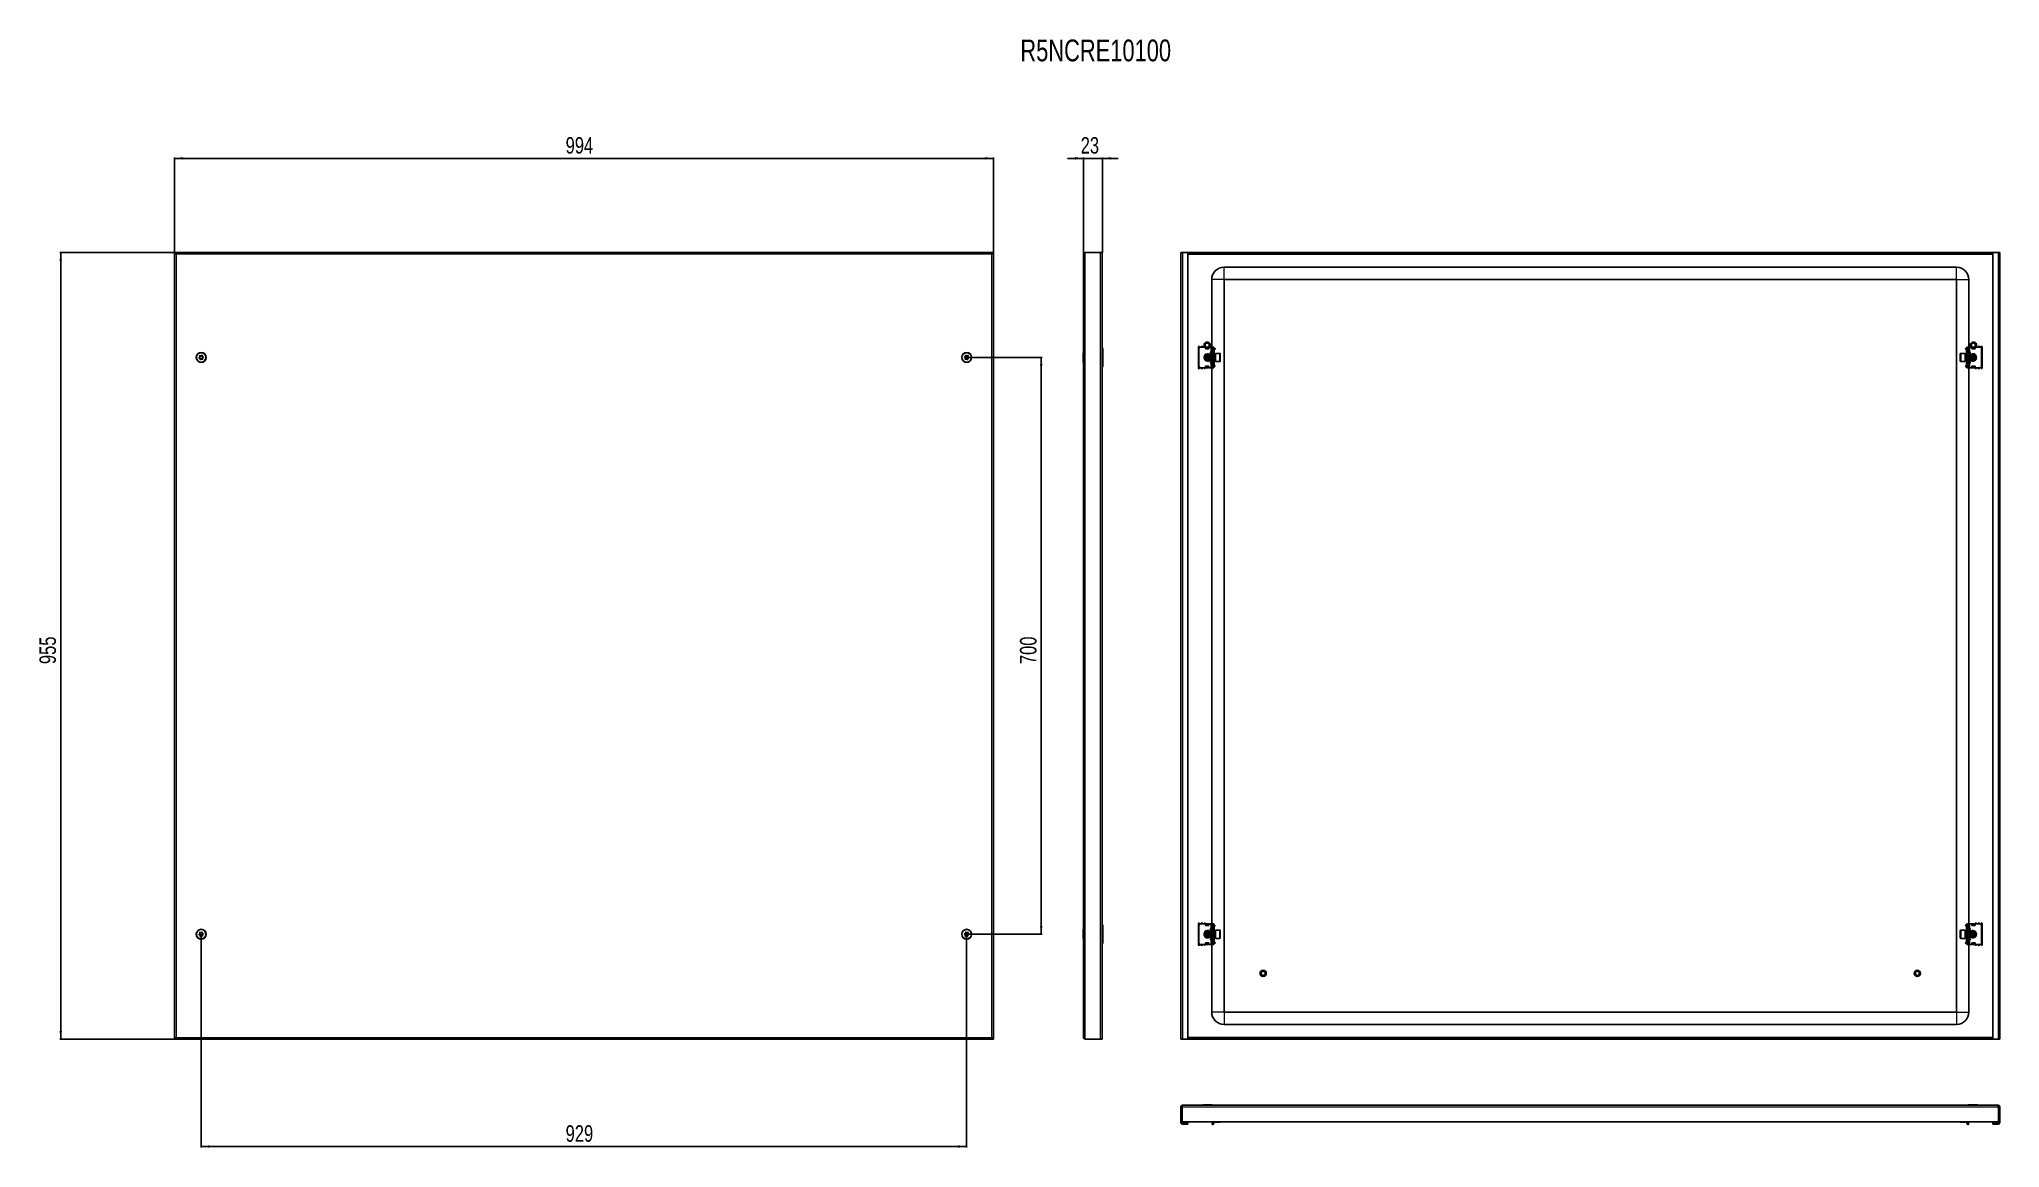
# Model space of a CAD drawing. Header units: millimetres. Extents: x -500 to 1880, y -349 to 996.
import ezdxf

# ---------------------------------------------------------------- set-up
doc = ezdxf.new("R2010")
doc.units = ezdxf.units.MM
doc.layers.add('FORMAT', color=7, linetype='Continuous')
doc.styles.add('SLDTEXTSTYLE0', font='TXT', dxfattribs={"width": 0.75})
doc.dimstyles.new('SLDDIMSTYLE0', dxfattribs={"dimtxt": 20, "dimasz": 10, "dimexe": 0, "dimexo": 0.0625, "dimgap": 5, "dimtad": 2, "dimdec": 1, "dimrnd": 1e-09, "dimzin": 12, "dimdsep": 46, "dimtxsty": 'SLDTEXTSTYLE0', "dimsah": 1, "dimcen": 0.09, "dimadec": 0, "dimazin": 3, "dimtfac": 1, "dimtmove": 0, "dimatfit": 0, "dimfxl": 0, "dimfrac": 2, "dimtolj": 1, "dimtzin": 12, "dimarcsym": 0})
doc.dimstyles.new('SLDDIMSTYLE1', dxfattribs={"dimtxt": 20, "dimasz": 10, "dimexe": 0, "dimexo": 0.0625, "dimgap": 5, "dimtad": 2, "dimdec": 1, "dimrnd": 1e-09, "dimzin": 12, "dimdsep": 46, "dimtxsty": 'SLDTEXTSTYLE0', "dimsah": 1, "dimcen": 0.09, "dimadec": 0, "dimazin": 3, "dimtfac": 1, "dimtofl": 0, "dimtmove": 0, "dimatfit": 3, "dimfxl": 0, "dimfrac": 2, "dimtolj": 1, "dimtzin": 12, "dimarcsym": 0})

msp = doc.modelspace()

# ---------------------------------------------------------------- texts
at = {"layer": 'FORMAT', "insert": (691.2, 995.94), "char_height": 26.4583, "attachment_point": 1, "style": 'SLDTEXTSTYLE0'}
msp.add_mtext('R5NCRE10100', dxfattribs=at)

# ---------------------------------------------------------------- blocks, each defined once
blk = doc.blocks.new('_D')
at = {"layer": 'FORMAT'}
for p, q in [((767.7, 851.7), (748.4, 851.7)), ((767.7, 735.5), (767.7, 852.7)), ((767.7, 851.7), (790.7, 851.7)), ((790.7, 737.6), (790.7, 852.7)), ((790.7, 851.7), (809.9, 851.7))]:
    blk.add_line(p, q, dxfattribs=at)
for points in [[(767.7, 851.7), (757.7, 853.3), (757.7, 850.2)], [(790.7, 851.7), (800.7, 850.2), (800.7, 853.3)]]:
    blk.add_solid(points, dxfattribs=at)
at = {"layer": 'FORMAT', "insert": (764.4, 877.5), "char_height": 20, "attachment_point": 1, "style": 'SLDTEXTSTYLE0'}
blk.add_mtext('23', dxfattribs=at)
blk = doc.blocks.new('_D_1')
at = {"layer": 'FORMAT'}
for p, q in [((-335.5, 737.6), (-474.5, 737.6)), ((-473.5, 737.6), (-473.5, -217.4)), ((-335.5, -217.4), (-474.5, -217.4))]:
    blk.add_line(p, q, dxfattribs=at)
for points in [[(-473.5, 737.6), (-475, 727.6), (-472, 727.6)], [(-473.5, -217.4), (-472, -207.4), (-475, -207.4)]]:
    blk.add_solid(points, dxfattribs=at)
at = {"layer": 'FORMAT', "insert": (-499.3, 237.9), "char_height": 20, "attachment_point": 1, "rotation": 90, "style": 'SLDTEXTSTYLE0'}
blk.add_mtext('955', dxfattribs=at)
blk = doc.blocks.new('_D_2')
at = {"layer": 'FORMAT'}
for p, q in [((-335.5, 737.6), (-335.5, 852.7)), ((-335.5, 851.7), (658.5, 851.7)), ((658.5, 737.6), (658.5, 852.7))]:
    blk.add_line(p, q, dxfattribs=at)
for points in [[(-335.5, 851.7), (-325.5, 850.2), (-325.5, 853.3)], [(658.5, 851.7), (648.5, 853.3), (648.5, 850.2)]]:
    blk.add_solid(points, dxfattribs=at)
at = {"layer": 'FORMAT', "insert": (139.3, 877.5), "char_height": 20, "attachment_point": 1, "style": 'SLDTEXTSTYLE0'}
blk.add_mtext('994', dxfattribs=at)
blk = doc.blocks.new('_D_3')
at = {"layer": 'FORMAT'}
for p, q in [((626, 610.1), (717.5, 610.1)), ((716.5, 610.1), (716.5, -89.9)), ((626, -89.9), (717.5, -89.9))]:
    blk.add_line(p, q, dxfattribs=at)
for points in [[(716.5, 610.1), (715, 600.1), (718, 600.1)], [(716.5, -89.9), (718, -79.9), (715, -79.9)]]:
    blk.add_solid(points, dxfattribs=at)
at = {"layer": 'FORMAT', "insert": (690.7, 237.9), "char_height": 20, "attachment_point": 1, "rotation": 90, "style": 'SLDTEXTSTYLE0'}
blk.add_mtext('700', dxfattribs=at)
blk = doc.blocks.new('_D_4')
at = {"layer": 'FORMAT'}
for p, q in [((-303, -89.9), (-303, -348.6)), ((626, -89.9), (626, -348.6)), ((-303, -347.6), (626, -347.6))]:
    blk.add_line(p, q, dxfattribs=at)
for points in [[(-303, -347.6), (-293, -349.1), (-293, -346.1)], [(626, -347.6), (616, -346.1), (616, -349.1)]]:
    blk.add_solid(points, dxfattribs=at)
at = {"layer": 'FORMAT', "insert": (139.3, -321.8), "char_height": 20, "attachment_point": 1, "style": 'SLDTEXTSTYLE0'}
blk.add_mtext('929', dxfattribs=at)

# ---------------------------------------------------------------- dimensions: what is measured, and where the dimension line sits
at = {"layer": 'FORMAT'}
for base, p1, p2, dimstyle, picture, middle in [((658.5, 851.74), (-335.5, 737.57), (658.5, 737.57), 'SLDDIMSTYLE1', '_D_2', (161.5, 851.74)), ((790.65, 851.74), (767.65, 735.47), (790.65, 737.57), 'SLDDIMSTYLE0', '_D', (779.15, 851.74))]:
    dim = msp.add_linear_dim(base=base, p1=p1, p2=p2, dimstyle=dimstyle, dxfattribs=at)
    dim.commit()
    dim.dimension.update_dxf_attribs({"geometry": picture, "text_midpoint": middle, "dimtype": 160})
for base, p1, p2, angle, picture, middle in [((-473.5, -217.43), (-335.5, 737.57), (-335.5, -217.43), 90, '_D_1', (-473.5, 260.07)), ((716.51, -89.93), (626, 610.07), (626, -89.93), 90, '_D_3', (716.51, 260.07)), ((626, -347.59), (-303, -89.93), (626, -89.93), 0, '_D_4', (161.5, -347.59))]:
    dim = msp.add_linear_dim(base=base, p1=p1, p2=p2, angle=angle, dimstyle='SLDDIMSTYLE1', dxfattribs=at)
    dim.commit()
    dim.dimension.update_dxf_attribs({"geometry": picture, "text_midpoint": middle, "dimtype": 160})

# ---------------------------------------------------------------- linework, layer by layer
at = {"color": 7, "linetype": 'Continuous', "lineweight": 25}
for p, q in [((-335.5, 737.57), (-335.5, -217.43)), ((-335.5, 737.57), (-334, 737.57)), ((-333.8, 737.57), (-334, 737.57)), ((-333.8, 736.46), (-333.8, 737.57)), ((656.8, 737.57), (-333.8, 737.57)), ((656.8, 736.45), (656.8, 737.57)), ((657, 737.57), (656.8, 737.57)), ((657, 737.57), (658.5, 737.57)), ((658.5, -217.43), (658.5, 737.57)), ((767.65, -215.33), (767.65, 735.47)), ((769.75, 737.57), (788.55, 737.57)), ((788.55, 737.57), (790.65, 737.57)), ((790.65, 737.57), (790.65, -217.43)), ((885.87, 737.57), (887.97, 737.57)), ((885.87, -217.43), (885.87, 737.57)), ((887.97, 737.57), (894.37, 737.57)), ((894.37, 737.57), (894.37, -217.43)), ((894.37, 737.57), (1871.37, 737.57)), ((894.37, 736.07), (1871.37, 736.07)), ((1827.37, 719.57), (938.37, 719.57)), ((1871.37, -217.43), (1871.37, 737.57)), ((1871.37, 737.57), (1877.77, 737.57)), ((1877.77, 737.57), (1879.87, 737.57)), ((1879.87, 737.57), (1879.87, -217.43)), ((923.37, 704.57), (923.37, 622.57)), ((1827.37, 704.57), (938.37, 704.57)), ((938.37, 704.57), (938.37, -184.43)), ((1827.37, -184.43), (1827.37, 704.57)), ((1842.37, 622.57), (1842.37, 704.57)), ((791.15, 620.57), (791.15, 599.57)), ((907.37, 622.82), (907.37, 597.32)), ((907.87, 620.57), (907.87, 599.57)), ((915.87, 622.57), (909.87, 622.57)), ((915.87, 622.57), (915.87, 620.57)), ((916.07, 621.78), (915.87, 621.9)), ((915.87, 620.57), (919.87, 620.57)), ((916.07, 620.57), (916.07, 621.78)), ((916.12, 622.19), (916.45, 622.43)), ((916.62, 622.19), (916.12, 621.84)), ((916.12, 621.84), (916.12, 622.19)), ((916.12, 620.93), (916.12, 621.84)), ((916.12, 620.57), (916.12, 620.93)), ((916.62, 622.34), (916.62, 622.19)), ((916.62, 622.19), (917.02, 622.19)), ((918.71, 622.19), (919.12, 622.19)), ((919.12, 622.19), (919.12, 622.34)), ((919.62, 621.84), (919.12, 622.19)), ((919.28, 622.43), (919.62, 622.19)), ((919.62, 622.19), (919.62, 621.84)), ((919.87, 621.9), (919.62, 621.76)), ((919.62, 621.84), (919.62, 620.93)), ((919.62, 620.93), (919.62, 620.57)), ((919.87, 620.57), (919.87, 622.57)), ((922.37, 622.57), (919.87, 622.57)), ((923.87, 622.57), (922.37, 622.57)), ((923.87, 622.57), (925.87, 622.57)), ((923.87, 620.57), (923.87, 622.57)), ((923.87, 620.57), (923.87, 599.57)), ((924.87, 599.57), (924.87, 620.57)), ((925.87, 622.57), (925.87, 622.3)), ((925.87, 622.3), (925.87, 597.84)), ((925.87, 621.49), (926.07, 621.28)), ((926.37, 618.82), (925.87, 618.82)), ((926.37, 620.57), (926.37, 620.11)), ((926.37, 615.32), (926.37, 618.82)), ((926.45, 620.24), (927.43, 621.21)), ((926.81, 619.88), (926.45, 620.24)), ((926.81, 619.88), (927.78, 620.86)), ((927.43, 621.21), (927.78, 620.86)), ((1838.31, 621.21), (1837.95, 620.86)), ((1838.93, 619.88), (1837.95, 620.86)), ((1839.28, 620.24), (1838.31, 621.21)), ((1838.93, 619.88), (1839.28, 620.24)), ((1839.37, 620.57), (1839.37, 620.18)), ((1839.37, 618.82), (1839.87, 618.82)), ((1839.37, 618.82), (1839.37, 615.32)), ((1839.66, 621.28), (1839.87, 621.49)), ((1839.87, 622.57), (1841.87, 622.57)), ((1839.87, 622.3), (1839.87, 622.57)), ((1839.87, 597.84), (1839.87, 622.3)), ((1840.87, 620.57), (1840.87, 599.57)), ((1841.87, 622.57), (1841.87, 620.57)), ((1841.87, 622.57), (1843.37, 622.57)), ((1841.87, 599.57), (1841.87, 620.57)), ((1843.37, 622.57), (1845.87, 622.57)), ((1845.87, 622.57), (1845.87, 620.57)), ((1846.12, 621.76), (1845.87, 621.9)), ((1845.87, 620.57), (1849.87, 620.57)), ((1846.12, 622.19), (1846.45, 622.43)), ((1846.62, 622.19), (1846.12, 621.84)), ((1846.12, 621.84), (1846.12, 622.19)), ((1846.12, 620.93), (1846.12, 621.84)), ((1846.12, 620.57), (1846.12, 620.93)), ((1846.62, 622.34), (1846.62, 622.19)), ((1846.62, 622.19), (1847.02, 622.19)), ((1848.71, 622.19), (1849.12, 622.19)), ((1849.12, 622.19), (1849.12, 622.34)), ((1849.62, 621.84), (1849.12, 622.19)), ((1849.28, 622.43), (1849.62, 622.19)), ((1849.62, 622.19), (1849.62, 621.84)), ((1849.62, 621.84), (1849.62, 620.93)), ((1849.62, 620.93), (1849.62, 620.57)), ((1849.87, 621.9), (1849.67, 621.78)), ((1849.67, 621.78), (1849.67, 620.57)), ((1849.87, 620.57), (1849.87, 622.57)), ((1849.87, 622.57), (1855.87, 622.57)), ((1857.87, 599.57), (1857.87, 620.57)), ((1858.37, 597.32), (1858.37, 622.82)), ((767.65, 615.86), (767.35, 615.86)), ((767.35, 604.29), (767.35, 615.86)), ((767.35, 604.29), (767.65, 604.29)), ((915.87, 597.57), (909.87, 597.57)), ((915.37, 597.57), (915.37, 597.32)), ((919.87, 599.57), (915.87, 599.57)), ((915.87, 599.57), (915.87, 597.57)), ((915.87, 597.69), (916.07, 597.69)), ((916.07, 597.69), (916.07, 599.57)), ((916.12, 599.22), (916.12, 599.57)), ((916.12, 598.3), (916.12, 599.22)), ((916.12, 598.3), (916.62, 597.95)), ((916.12, 597.95), (916.12, 598.3)), ((916.62, 597.6), (916.12, 597.95)), ((919.12, 597.95), (916.62, 597.95)), ((916.62, 597.95), (916.62, 597.6)), ((919.12, 597.6), (916.62, 597.6)), ((917.34, 607.51), (918.17, 607.32)), ((918.42, 613.07), (917.87, 612.52)), ((917.87, 612.52), (917.87, 607.63)), ((917.87, 607.63), (918.42, 607.07)), ((918.48, 613.07), (918.42, 613.07)), ((918.42, 613.07), (918.42, 607.07)), ((918.42, 607.07), (918.48, 607.07)), ((918.87, 612.52), (918.48, 613.07)), ((918.48, 613.07), (918.48, 608.93)), ((918.48, 608.93), (918.48, 607.07)), ((918.48, 607.07), (918.87, 607.63)), ((918.66, 607.33), (919.03, 607.39)), ((919.25, 613.07), (918.87, 612.52)), ((918.87, 612.52), (918.87, 609.14)), ((918.87, 609.14), (918.87, 607.63)), ((918.87, 607.63), (919.25, 607.07)), ((919.12, 597.95), (919.62, 598.3)), ((919.12, 597.6), (919.12, 597.95)), ((919.62, 597.95), (919.12, 597.6)), ((919.48, 613.07), (919.25, 613.07)), ((919.25, 613.07), (919.25, 608.93)), ((919.25, 608.93), (919.25, 607.07)), ((919.25, 607.07), (919.48, 607.07)), ((919.87, 612.52), (919.48, 613.07)), ((919.48, 613.07), (919.48, 608.93)), ((919.48, 608.93), (919.48, 607.07)), ((919.48, 607.07), (919.87, 607.63)), ((919.62, 599.57), (919.62, 599.22)), ((919.62, 599.22), (919.62, 598.3)), ((919.62, 598.3), (919.62, 597.95)), ((919.7, 612.76), (919.94, 612.63)), ((919.94, 607.52), (919.7, 607.38)), ((920.25, 613.07), (919.87, 612.52)), ((919.87, 612.52), (919.87, 609.14)), ((919.87, 609.14), (919.87, 607.63)), ((919.87, 607.63), (920.25, 607.07)), ((919.87, 597.57), (919.87, 599.57)), ((922.37, 597.57), (919.87, 597.57)), ((920.48, 613.07), (920.25, 613.07)), ((920.25, 613.07), (920.25, 608.93)), ((920.25, 608.93), (920.25, 607.07)), ((920.25, 607.07), (920.48, 607.07)), ((920.87, 612.52), (920.48, 613.07)), ((920.48, 613.07), (920.48, 608.93)), ((920.48, 608.93), (920.48, 607.07)), ((920.48, 607.07), (920.87, 607.63)), ((921.25, 613.07), (920.87, 612.52)), ((920.87, 612.52), (920.87, 609.14)), ((920.87, 609.14), (920.87, 607.63)), ((920.87, 607.63), (921.25, 607.07)), ((921.48, 613.07), (921.25, 613.07)), ((921.25, 613.07), (921.25, 608.93)), ((921.25, 608.93), (921.25, 607.07)), ((921.25, 607.07), (921.48, 607.07)), ((921.87, 612.52), (921.48, 613.07)), ((921.48, 613.07), (921.48, 608.93)), ((921.48, 608.93), (921.48, 607.07)), ((921.48, 607.07), (921.87, 607.63)), ((921.87, 617.07), (921.87, 615.07)), ((922.37, 617.07), (921.87, 617.07)), ((921.87, 615.32), (922.87, 615.32)), ((921.87, 615.07), (923.54, 614.1)), ((923.37, 614.07), (921.87, 614.07)), ((921.87, 614.07), (921.87, 606.07)), ((921.87, 606.07), (923.37, 606.07)), ((923.54, 606.04), (921.87, 605.07)), ((921.87, 605.07), (921.87, 603.07)), ((922.87, 604.82), (921.87, 604.82)), ((921.87, 603.07), (922.37, 603.07)), ((923.87, 617.07), (922.37, 617.07)), ((922.37, 603.07), (923.87, 603.07)), ((923.87, 597.57), (922.37, 597.57)), ((922.87, 615.32), (923.37, 615.32)), ((923.37, 604.82), (922.87, 604.82)), ((923.37, 615.32), (923.37, 614.21)), ((923.37, 605.94), (923.37, 604.82)), ((923.37, 597.57), (923.37, -77.43)), ((923.87, 597.57), (923.87, 599.57)), ((925.87, 597.57), (923.87, 597.57)), ((926.37, 615.32), (925.87, 615.32)), ((926.25, 613.07), (925.87, 612.52)), ((925.87, 607.63), (926.25, 607.07)), ((925.87, 604.82), (926.37, 604.82)), ((926.37, 601.32), (925.87, 601.32)), ((926.07, 598.86), (925.87, 598.66)), ((925.87, 597.84), (925.87, 597.57)), ((926.48, 613.07), (926.25, 613.07)), ((926.25, 613.07), (926.25, 608.93)), ((926.25, 608.93), (926.25, 607.07)), ((926.25, 607.07), (926.48, 607.07)), ((926.37, 613.07), (926.37, 615.32)), ((926.37, 604.82), (926.37, 607.07)), ((926.37, 601.32), (926.37, 604.82)), ((926.37, 599.57), (926.37, 599.97)), ((926.81, 600.26), (926.45, 599.91)), ((926.45, 599.91), (927.43, 598.93)), ((926.87, 612.52), (926.48, 613.07)), ((926.48, 613.07), (926.48, 608.93)), ((926.48, 608.93), (926.48, 607.07)), ((926.48, 607.07), (926.87, 607.63)), ((926.81, 600.26), (927.78, 599.29)), ((927.25, 613.07), (926.87, 612.52)), ((926.87, 612.52), (926.87, 609.14)), ((926.87, 609.14), (926.87, 607.63)), ((926.87, 607.63), (927.25, 607.07)), ((927.62, 613.07), (927.25, 613.07)), ((927.25, 613.07), (927.25, 608.93)), ((927.25, 608.93), (927.25, 607.07)), ((927.25, 607.07), (927.62, 607.07)), ((927.43, 598.93), (927.78, 599.29)), ((933.27, 615.07), (927.87, 615.07)), ((927.87, 615.07), (927.87, 605.07)), ((927.87, 605.07), (933.27, 605.07)), ((933.87, 614.47), (933.87, 605.67)), ((1831.87, 614.14), (1831.87, 614.47)), ((1831.87, 605.67), (1831.87, 614.14)), ((1837.87, 615.07), (1832.47, 615.07)), ((1832.47, 605.07), (1837.87, 605.07)), ((1837.87, 614.69), (1837.87, 615.07)), ((1837.87, 605.07), (1837.87, 614.69)), ((1838.93, 600.26), (1837.95, 599.29)), ((1838.31, 598.93), (1837.95, 599.29)), ((1838.48, 613.07), (1838.12, 613.07)), ((1838.12, 607.07), (1838.48, 607.07)), ((1839.28, 599.91), (1838.31, 598.93)), ((1838.87, 612.52), (1838.48, 613.07)), ((1838.48, 608.93), (1838.48, 613.07)), ((1838.48, 607.07), (1838.48, 608.93)), ((1838.48, 607.07), (1838.87, 607.63)), ((1839.25, 613.07), (1838.87, 612.52)), ((1838.87, 609.14), (1838.87, 612.52)), ((1838.87, 607.63), (1838.87, 609.14)), ((1838.87, 607.63), (1839.25, 607.07)), ((1838.93, 600.26), (1839.28, 599.91)), ((1839.48, 613.07), (1839.25, 613.07)), ((1839.25, 608.93), (1839.25, 613.07)), ((1839.25, 607.07), (1839.25, 608.93)), ((1839.25, 607.07), (1839.48, 607.07)), ((1839.87, 615.32), (1839.37, 615.32)), ((1839.37, 615.32), (1839.37, 613.07)), ((1839.37, 607.07), (1839.37, 604.82)), ((1839.37, 604.82), (1839.37, 601.32)), ((1839.37, 604.82), (1839.87, 604.82)), ((1839.37, 601.32), (1839.87, 601.32)), ((1839.37, 599.57), (1839.37, 600.03)), ((1839.87, 612.52), (1839.48, 613.07)), ((1839.48, 608.93), (1839.48, 613.07)), ((1839.48, 607.07), (1839.48, 608.93)), ((1839.48, 607.07), (1839.87, 607.63)), ((1839.87, 598.66), (1839.66, 598.86)), ((1839.87, 597.57), (1839.87, 597.84)), ((1841.87, 597.57), (1839.87, 597.57)), ((1843.37, 617.07), (1841.87, 617.07)), ((1841.87, 603.07), (1843.37, 603.07)), ((1841.87, 599.57), (1841.87, 597.57)), ((1841.87, 597.57), (1843.37, 597.57)), ((1842.19, 614.1), (1843.87, 615.07)), ((1843.87, 605.07), (1842.19, 606.04)), ((1842.37, 614.21), (1842.37, 615.32)), ((1842.37, 615.32), (1842.87, 615.32)), ((1843.87, 614.07), (1842.37, 614.07)), ((1842.37, 606.07), (1843.87, 606.07)), ((1842.37, 604.82), (1842.37, 605.94)), ((1842.87, 604.82), (1842.37, 604.82)), ((1842.37, -77.43), (1842.37, 597.57)), ((1842.87, 615.32), (1843.87, 615.32)), ((1843.87, 604.82), (1842.87, 604.82)), ((1843.87, 617.07), (1843.37, 617.07)), ((1843.37, 603.07), (1843.87, 603.07)), ((1843.37, 597.57), (1845.87, 597.57)), ((1843.87, 615.07), (1843.87, 617.07)), ((1843.87, 606.07), (1843.87, 614.07)), ((1844.25, 613.07), (1843.87, 612.52)), ((1843.87, 607.63), (1844.25, 607.07)), ((1843.87, 603.07), (1843.87, 605.07)), ((1844.48, 613.07), (1844.25, 613.07)), ((1844.25, 608.93), (1844.25, 613.07)), ((1844.25, 607.07), (1844.25, 608.93)), ((1844.25, 607.07), (1844.48, 607.07)), ((1844.87, 612.52), (1844.48, 613.07)), ((1844.48, 608.93), (1844.48, 613.07)), ((1844.48, 607.07), (1844.48, 608.93)), ((1844.48, 607.07), (1844.87, 607.63)), ((1845.25, 613.07), (1844.87, 612.52)), ((1844.87, 609.14), (1844.87, 612.52)), ((1844.87, 607.63), (1844.87, 609.14)), ((1844.87, 607.63), (1845.25, 607.07)), ((1845.48, 613.07), (1845.25, 613.07)), ((1845.25, 608.93), (1845.25, 613.07)), ((1845.25, 607.07), (1845.25, 608.93)), ((1845.25, 607.07), (1845.48, 607.07)), ((1845.87, 612.52), (1845.48, 613.07)), ((1845.48, 608.93), (1845.48, 613.07)), ((1845.48, 607.07), (1845.48, 608.93)), ((1845.48, 607.07), (1845.87, 607.63)), ((1845.79, 612.63), (1846.04, 612.76)), ((1846.04, 607.38), (1845.79, 607.52)), ((1846.25, 613.07), (1845.87, 612.52)), ((1845.87, 609.14), (1845.87, 612.52)), ((1845.87, 607.63), (1845.87, 609.14)), ((1845.87, 607.63), (1846.25, 607.07)), ((1849.87, 599.57), (1845.87, 599.57)), ((1845.87, 599.57), (1845.87, 597.57)), ((1846.12, 599.22), (1846.12, 599.57)), ((1846.12, 598.3), (1846.12, 599.22)), ((1846.12, 598.3), (1846.62, 597.95)), ((1846.12, 597.95), (1846.12, 598.3)), ((1846.62, 597.6), (1846.12, 597.95)), ((1846.48, 613.07), (1846.25, 613.07)), ((1846.25, 608.93), (1846.25, 613.07)), ((1846.25, 607.07), (1846.25, 608.93)), ((1846.25, 607.07), (1846.48, 607.07)), ((1846.87, 612.52), (1846.48, 613.07)), ((1846.48, 608.93), (1846.48, 613.07)), ((1846.48, 607.07), (1846.48, 608.93)), ((1846.48, 607.07), (1846.87, 607.63)), ((1849.12, 597.95), (1846.62, 597.95)), ((1846.62, 597.95), (1846.62, 597.6)), ((1849.12, 597.6), (1846.62, 597.6)), ((1846.7, 607.39), (1847.07, 607.33)), ((1847.25, 613.07), (1846.87, 612.52)), ((1846.87, 609.14), (1846.87, 612.52)), ((1846.87, 607.63), (1846.87, 609.14)), ((1846.87, 607.63), (1847.25, 607.07)), ((1847.31, 613.07), (1847.25, 613.07)), ((1847.25, 608.93), (1847.25, 613.07)), ((1847.25, 607.07), (1847.25, 608.93)), ((1847.25, 607.07), (1847.31, 607.07)), ((1847.87, 612.52), (1847.31, 613.07)), ((1847.31, 612.84), (1847.31, 613.07)), ((1847.31, 607.07), (1847.31, 612.84)), ((1847.31, 607.07), (1847.87, 607.63)), ((1847.56, 607.32), (1848.39, 607.51)), ((1847.87, 612.33), (1847.87, 612.52)), ((1847.87, 607.63), (1847.87, 612.33)), ((1849.12, 597.95), (1849.62, 598.3)), ((1849.12, 597.6), (1849.12, 597.95)), ((1849.62, 597.95), (1849.12, 597.6)), ((1849.62, 599.57), (1849.62, 599.22)), ((1849.62, 599.22), (1849.62, 598.3)), ((1849.62, 598.3), (1849.62, 597.95)), ((1849.67, 599.57), (1849.67, 597.69)), ((1849.67, 597.69), (1849.87, 597.69)), ((1849.87, 597.57), (1849.87, 599.57)), ((1849.87, 597.57), (1855.87, 597.57)), ((1850.37, 597.32), (1850.37, 597.57)), ((767.65, -84.14), (767.35, -84.14)), ((767.35, -95.71), (767.35, -84.14)), ((791.15, -79.43), (791.15, -100.43)), ((907.37, -77.18), (907.37, -102.68)), ((907.87, -79.43), (907.87, -100.43)), ((915.87, -77.43), (909.87, -77.43)), ((915.37, -77.18), (915.37, -77.43)), ((915.87, -77.43), (915.87, -79.43)), ((916.07, -77.55), (915.87, -77.55)), ((915.87, -79.43), (919.87, -79.43)), ((916.07, -79.43), (916.07, -77.55)), ((916.12, -77.81), (916.62, -77.45)), ((916.62, -77.81), (916.12, -78.16)), ((916.12, -78.16), (916.12, -77.81)), ((916.12, -79.07), (916.12, -78.16)), ((916.12, -79.43), (916.12, -79.07)), ((916.62, -77.45), (916.62, -77.81)), ((916.62, -77.45), (919.12, -77.45)), ((916.62, -77.81), (919.12, -77.81)), ((917.34, -92.49), (918.17, -92.68)), ((918.42, -86.93), (917.87, -87.48)), ((917.87, -87.48), (917.87, -92.37)), ((917.87, -92.37), (918.42, -92.93)), ((918.48, -86.93), (918.42, -86.93)), ((918.42, -86.93), (918.42, -92.93)), ((918.42, -92.93), (918.48, -92.93)), ((918.87, -87.48), (918.48, -86.93)), ((918.48, -86.93), (918.48, -91.07)), ((918.48, -91.07), (918.48, -92.93)), ((918.48, -92.93), (918.87, -92.37)), ((918.66, -92.67), (919.03, -92.61)), ((919.25, -86.93), (918.87, -87.48)), ((918.87, -87.48), (918.87, -90.86)), ((918.87, -90.86), (918.87, -92.37)), ((918.87, -92.37), (919.25, -92.93)), ((919.12, -77.81), (919.12, -77.45)), ((919.12, -77.45), (919.62, -77.81)), ((919.62, -78.16), (919.12, -77.81)), ((919.48, -86.93), (919.25, -86.93)), ((919.25, -86.93), (919.25, -91.07)), ((919.25, -91.07), (919.25, -92.93)), ((919.25, -92.93), (919.48, -92.93)), ((919.87, -87.48), (919.48, -86.93)), ((919.48, -86.93), (919.48, -91.07)), ((919.48, -91.07), (919.48, -92.93)), ((919.48, -92.93), (919.87, -92.37)), ((919.62, -77.81), (919.62, -78.16)), ((919.62, -78.16), (919.62, -79.07)), ((919.62, -79.07), (919.62, -79.43)), ((919.7, -87.24), (919.94, -87.37)), ((919.94, -92.48), (919.7, -92.62)), ((919.87, -79.43), (919.87, -77.43)), ((922.37, -77.43), (919.87, -77.43)), ((920.25, -86.93), (919.87, -87.48)), ((919.87, -87.48), (919.87, -90.86)), ((919.87, -90.86), (919.87, -92.37)), ((919.87, -92.37), (920.25, -92.93)), ((920.48, -86.93), (920.25, -86.93)), ((920.25, -86.93), (920.25, -91.07)), ((920.25, -91.07), (920.25, -92.93)), ((920.25, -92.93), (920.48, -92.93)), ((920.87, -87.48), (920.48, -86.93)), ((920.48, -86.93), (920.48, -91.07)), ((920.48, -91.07), (920.48, -92.93)), ((920.48, -92.93), (920.87, -92.37)), ((921.25, -86.93), (920.87, -87.48)), ((920.87, -87.48), (920.87, -90.86)), ((920.87, -90.86), (920.87, -92.37)), ((920.87, -92.37), (921.25, -92.93)), ((921.48, -86.93), (921.25, -86.93)), ((921.25, -86.93), (921.25, -91.07)), ((921.25, -91.07), (921.25, -92.93)), ((921.25, -92.93), (921.48, -92.93)), ((921.87, -87.48), (921.48, -86.93)), ((921.48, -86.93), (921.48, -91.07)), ((921.48, -91.07), (921.48, -92.93)), ((921.48, -92.93), (921.87, -92.37)), ((921.87, -82.93), (921.87, -84.93)), ((922.37, -82.93), (921.87, -82.93)), ((921.87, -84.68), (922.87, -84.68)), ((921.87, -84.93), (923.54, -85.9)), ((923.37, -85.93), (921.87, -85.93)), ((921.87, -85.93), (921.87, -93.93)), ((921.87, -93.93), (923.37, -93.93)), ((923.54, -93.96), (921.87, -94.93)), ((921.87, -94.93), (921.87, -96.93)), ((923.87, -77.43), (922.37, -77.43)), ((923.87, -82.93), (922.37, -82.93)), ((922.87, -84.68), (923.37, -84.68)), ((923.37, -84.68), (923.37, -85.79)), ((923.37, -94.06), (923.37, -95.18)), ((923.87, -79.43), (923.87, -77.43)), ((923.87, -77.43), (925.87, -77.43)), ((923.87, -79.43), (923.87, -100.43)), ((924.87, -100.43), (924.87, -79.43)), ((925.87, -77.43), (925.87, -77.7)), ((925.87, -77.7), (925.87, -102.16)), ((925.87, -78.51), (926.07, -78.72)), ((926.37, -81.18), (925.87, -81.18)), ((926.37, -84.68), (925.87, -84.68)), ((926.25, -86.93), (925.87, -87.48)), ((925.87, -92.37), (926.25, -92.93)), ((926.48, -86.93), (926.25, -86.93)), ((926.25, -86.93), (926.25, -91.07)), ((926.25, -91.07), (926.25, -92.93)), ((926.25, -92.93), (926.48, -92.93)), ((926.37, -79.43), (926.37, -79.89)), ((926.37, -84.68), (926.37, -81.18)), ((926.37, -86.93), (926.37, -84.68)), ((926.37, -95.18), (926.37, -92.93)), ((926.45, -79.76), (927.43, -78.79)), ((926.81, -80.12), (926.45, -79.76)), ((926.87, -87.48), (926.48, -86.93)), ((926.48, -86.93), (926.48, -91.07)), ((926.48, -91.07), (926.48, -92.93)), ((926.48, -92.93), (926.87, -92.37)), ((926.81, -80.12), (927.78, -79.14)), ((927.25, -86.93), (926.87, -87.48)), ((926.87, -87.48), (926.87, -90.86)), ((926.87, -90.86), (926.87, -92.37)), ((926.87, -92.37), (927.25, -92.93)), ((927.62, -86.93), (927.25, -86.93)), ((927.25, -86.93), (927.25, -91.07)), ((927.25, -91.07), (927.25, -92.93)), ((927.25, -92.93), (927.62, -92.93)), ((927.43, -78.79), (927.78, -79.14)), ((933.27, -84.93), (927.87, -84.93)), ((927.87, -84.93), (927.87, -94.93)), ((927.87, -94.93), (933.27, -94.93)), ((933.87, -85.53), (933.87, -94.33)), ((1831.87, -85.86), (1831.87, -85.53)), ((1831.87, -94.33), (1831.87, -85.86)), ((1837.87, -84.93), (1832.47, -84.93)), ((1832.47, -94.93), (1837.87, -94.93)), ((1837.87, -85.31), (1837.87, -84.93)), ((1837.87, -94.93), (1837.87, -85.31)), ((1838.31, -78.79), (1837.95, -79.14)), ((1838.93, -80.12), (1837.95, -79.14)), ((1838.48, -86.93), (1838.12, -86.93)), ((1838.12, -92.93), (1838.48, -92.93)), ((1839.28, -79.76), (1838.31, -78.79)), ((1838.87, -87.48), (1838.48, -86.93)), ((1838.48, -91.07), (1838.48, -86.93)), ((1838.48, -92.93), (1838.48, -91.07)), ((1838.48, -92.93), (1838.87, -92.37)), ((1839.25, -86.93), (1838.87, -87.48)), ((1838.87, -90.86), (1838.87, -87.48)), ((1838.87, -92.37), (1838.87, -90.86)), ((1838.87, -92.37), (1839.25, -92.93)), ((1838.93, -80.12), (1839.28, -79.76)), ((1839.48, -86.93), (1839.25, -86.93)), ((1839.25, -91.07), (1839.25, -86.93)), ((1839.25, -92.93), (1839.25, -91.07)), ((1839.25, -92.93), (1839.48, -92.93)), ((1839.37, -79.43), (1839.37, -79.82)), ((1839.37, -81.18), (1839.87, -81.18)), ((1839.37, -81.18), (1839.37, -84.68)), ((1839.87, -84.68), (1839.37, -84.68)), ((1839.37, -84.68), (1839.37, -86.93)), ((1839.37, -92.93), (1839.37, -95.18)), ((1839.87, -87.48), (1839.48, -86.93)), ((1839.48, -91.07), (1839.48, -86.93)), ((1839.48, -92.93), (1839.48, -91.07)), ((1839.48, -92.93), (1839.87, -92.37)), ((1839.66, -78.72), (1839.87, -78.51)), ((1839.87, -77.43), (1841.87, -77.43)), ((1839.87, -77.7), (1839.87, -77.43)), ((1839.87, -102.16), (1839.87, -77.7)), ((1840.87, -79.43), (1840.87, -100.43)), ((1841.87, -77.43), (1841.87, -79.43)), ((1841.87, -77.43), (1843.37, -77.43)), ((1841.87, -100.43), (1841.87, -79.43)), ((1843.37, -82.93), (1841.87, -82.93)), ((1842.19, -85.9), (1843.87, -84.93)), ((1843.87, -94.93), (1842.19, -93.96)), ((1842.37, -85.79), (1842.37, -84.68)), ((1842.37, -84.68), (1842.87, -84.68)), ((1843.87, -85.93), (1842.37, -85.93)), ((1842.37, -93.93), (1843.87, -93.93)), ((1842.37, -95.18), (1842.37, -94.06)), ((1842.87, -84.68), (1843.87, -84.68)), ((1843.37, -77.43), (1845.87, -77.43)), ((1843.87, -82.93), (1843.37, -82.93)), ((1843.87, -84.93), (1843.87, -82.93)), ((1843.87, -93.93), (1843.87, -85.93)), ((1844.25, -86.93), (1843.87, -87.48)), ((1843.87, -92.37), (1844.25, -92.93)), ((1843.87, -96.93), (1843.87, -94.93)), ((1844.48, -86.93), (1844.25, -86.93)), ((1844.25, -91.07), (1844.25, -86.93)), ((1844.25, -92.93), (1844.25, -91.07)), ((1844.25, -92.93), (1844.48, -92.93)), ((1844.87, -87.48), (1844.48, -86.93)), ((1844.48, -91.07), (1844.48, -86.93)), ((1844.48, -92.93), (1844.48, -91.07)), ((1844.48, -92.93), (1844.87, -92.37)), ((1845.25, -86.93), (1844.87, -87.48)), ((1844.87, -90.86), (1844.87, -87.48)), ((1844.87, -92.37), (1844.87, -90.86)), ((1844.87, -92.37), (1845.25, -92.93)), ((1845.48, -86.93), (1845.25, -86.93)), ((1845.25, -91.07), (1845.25, -86.93)), ((1845.25, -92.93), (1845.25, -91.07)), ((1845.25, -92.93), (1845.48, -92.93)), ((1845.87, -87.48), (1845.48, -86.93)), ((1845.48, -91.07), (1845.48, -86.93)), ((1845.48, -92.93), (1845.48, -91.07)), ((1845.48, -92.93), (1845.87, -92.37)), ((1845.79, -87.37), (1846.04, -87.24)), ((1846.04, -92.62), (1845.79, -92.48)), ((1845.87, -77.43), (1845.87, -79.43)), ((1845.87, -79.43), (1849.87, -79.43)), ((1846.25, -86.93), (1845.87, -87.48)), ((1845.87, -90.86), (1845.87, -87.48)), ((1845.87, -92.37), (1845.87, -90.86)), ((1845.87, -92.37), (1846.25, -92.93)), ((1846.12, -77.81), (1846.62, -77.45)), ((1846.62, -77.81), (1846.12, -78.16)), ((1846.12, -78.16), (1846.12, -77.81)), ((1846.12, -79.07), (1846.12, -78.16)), ((1846.12, -79.43), (1846.12, -79.07)), ((1846.48, -86.93), (1846.25, -86.93)), ((1846.25, -91.07), (1846.25, -86.93)), ((1846.25, -92.93), (1846.25, -91.07)), ((1846.25, -92.93), (1846.48, -92.93)), ((1846.87, -87.48), (1846.48, -86.93)), ((1846.48, -91.07), (1846.48, -86.93)), ((1846.48, -92.93), (1846.48, -91.07)), ((1846.48, -92.93), (1846.87, -92.37)), ((1846.62, -77.45), (1846.62, -77.81)), ((1846.62, -77.45), (1849.12, -77.45)), ((1846.62, -77.81), (1849.12, -77.81)), ((1846.7, -92.61), (1847.07, -92.67)), ((1847.25, -86.93), (1846.87, -87.48)), ((1846.87, -90.86), (1846.87, -87.48)), ((1846.87, -92.37), (1846.87, -90.86)), ((1846.87, -92.37), (1847.25, -92.93)), ((1847.31, -86.93), (1847.25, -86.93)), ((1847.25, -91.07), (1847.25, -86.93)), ((1847.25, -92.93), (1847.25, -91.07)), ((1847.25, -92.93), (1847.31, -92.93)), ((1847.87, -87.48), (1847.31, -86.93)), ((1847.31, -87.16), (1847.31, -86.93)), ((1847.31, -92.93), (1847.31, -87.16)), ((1847.31, -92.93), (1847.87, -92.37)), ((1847.56, -92.68), (1848.39, -92.49)), ((1847.87, -87.67), (1847.87, -87.48)), ((1847.87, -92.37), (1847.87, -87.67)), ((1849.12, -77.81), (1849.12, -77.45)), ((1849.12, -77.45), (1849.62, -77.81)), ((1849.62, -78.16), (1849.12, -77.81)), ((1849.62, -77.81), (1849.62, -78.16)), ((1849.62, -78.16), (1849.62, -79.07)), ((1849.62, -79.07), (1849.62, -79.43)), ((1849.67, -77.55), (1849.67, -79.43)), ((1849.87, -77.55), (1849.67, -77.55)), ((1849.87, -77.43), (1855.87, -77.43)), ((1849.87, -79.43), (1849.87, -77.43)), ((1850.37, -77.43), (1850.37, -77.18)), ((1857.87, -100.43), (1857.87, -79.43)), ((1858.37, -102.68), (1858.37, -77.18)), ((767.35, -95.71), (767.65, -95.71)), ((915.87, -102.43), (909.87, -102.43)), ((915.37, -102.43), (915.37, -102.68)), ((915.87, -100.43), (915.87, -102.43)), ((919.87, -100.43), (915.87, -100.43)), ((915.87, -102.31), (916.07, -102.31)), ((916.07, -102.31), (916.07, -100.43)), ((916.12, -100.78), (916.12, -100.43)), ((916.12, -101.7), (916.12, -100.78)), ((916.12, -101.7), (916.62, -102.05)), ((916.12, -102.05), (916.12, -101.7)), ((916.62, -102.4), (916.12, -102.05)), ((919.12, -102.05), (916.62, -102.05)), ((916.62, -102.05), (916.62, -102.4)), ((919.12, -102.4), (916.62, -102.4)), ((919.12, -102.05), (919.62, -101.7)), ((919.12, -102.4), (919.12, -102.05)), ((919.62, -102.05), (919.12, -102.4)), ((919.62, -100.43), (919.62, -100.78)), ((919.62, -100.78), (919.62, -101.7)), ((919.62, -101.7), (919.62, -102.05)), ((919.87, -102.43), (919.87, -100.43)), ((922.37, -102.43), (919.87, -102.43)), ((922.87, -95.18), (921.87, -95.18)), ((921.87, -96.93), (922.37, -96.93)), ((922.37, -96.93), (923.87, -96.93)), ((923.87, -102.43), (922.37, -102.43)), ((923.37, -95.18), (922.87, -95.18)), ((923.37, -102.43), (923.37, -184.43)), ((923.87, -102.43), (923.87, -100.43)), ((925.87, -102.43), (923.87, -102.43)), ((925.87, -95.18), (926.37, -95.18)), ((926.37, -98.68), (925.87, -98.68)), ((926.07, -101.14), (925.87, -101.34)), ((925.87, -102.16), (925.87, -102.43)), ((926.37, -98.68), (926.37, -95.18)), ((926.37, -100.43), (926.37, -100.03)), ((926.81, -99.74), (926.45, -100.09)), ((926.45, -100.09), (927.43, -101.07)), ((926.81, -99.74), (927.78, -100.71)), ((927.43, -101.07), (927.78, -100.71)), ((1838.93, -99.74), (1837.95, -100.71)), ((1838.31, -101.07), (1837.95, -100.71)), ((1839.28, -100.09), (1838.31, -101.07)), ((1838.93, -99.74), (1839.28, -100.09)), ((1839.37, -95.18), (1839.37, -98.68)), ((1839.37, -95.18), (1839.87, -95.18)), ((1839.37, -98.68), (1839.87, -98.68)), ((1839.37, -100.43), (1839.37, -99.97)), ((1839.87, -101.34), (1839.66, -101.14)), ((1839.87, -102.43), (1839.87, -102.16)), ((1841.87, -102.43), (1839.87, -102.43)), ((1841.87, -96.93), (1843.37, -96.93)), ((1841.87, -100.43), (1841.87, -102.43)), ((1841.87, -102.43), (1843.37, -102.43)), ((1842.87, -95.18), (1842.37, -95.18)), ((1842.37, -184.43), (1842.37, -102.43)), ((1843.87, -95.18), (1842.87, -95.18)), ((1843.37, -96.93), (1843.87, -96.93)), ((1843.37, -102.43), (1845.87, -102.43)), ((1849.87, -100.43), (1845.87, -100.43)), ((1845.87, -100.43), (1845.87, -102.43)), ((1846.12, -100.78), (1846.12, -100.43)), ((1846.12, -101.7), (1846.12, -100.78)), ((1846.12, -102.05), (1846.12, -101.7)), ((1846.12, -101.7), (1846.62, -102.05)), ((1846.62, -102.4), (1846.12, -102.05)), ((1846.62, -102.05), (1846.62, -102.4)), ((1849.12, -102.05), (1846.62, -102.05)), ((1849.12, -102.4), (1846.62, -102.4)), ((1849.12, -102.05), (1849.62, -101.7)), ((1849.12, -102.4), (1849.12, -102.05)), ((1849.62, -102.05), (1849.12, -102.4)), ((1849.62, -100.43), (1849.62, -100.78)), ((1849.62, -100.78), (1849.62, -101.7)), ((1849.62, -101.7), (1849.62, -102.05)), ((1849.67, -100.43), (1849.67, -102.31)), ((1849.67, -102.31), (1849.87, -102.31)), ((1849.87, -102.43), (1849.87, -100.43)), ((1849.87, -102.43), (1855.87, -102.43)), ((1850.37, -102.68), (1850.37, -102.43)), ((938.37, -184.43), (1827.37, -184.43)), ((938.37, -199.43), (1827.37, -199.43)), ((-334, -217.43), (-335.5, -217.43)), ((-334, -217.43), (-333.8, -217.43)), ((-333.8, -216.32), (-333.8, -217.43)), ((-333.8, -217.43), (656.8, -217.43)), ((656.8, -216.32), (656.8, -217.43)), ((656.81, -217.43), (657, -217.43)), ((658.5, -217.43), (657, -217.43)), ((769.75, -217.43), (788.55, -217.43)), ((790.65, -217.43), (788.55, -217.43)), ((887.97, -217.43), (885.87, -217.43)), ((894.37, -217.43), (887.97, -217.43)), ((1871.37, -215.93), (894.37, -215.93)), ((1871.37, -217.43), (894.37, -217.43)), ((1877.77, -217.43), (1871.37, -217.43)), ((1879.87, -217.43), (1877.77, -217.43)), ((887.37, -299.58), (885.87, -299.58)), ((885.87, -299.58), (885.87, -318.38)), ((887.37, -299.58), (887.37, -318.38)), ((887.57, -299.58), (887.57, -317.48)), ((887.97, -297.48), (1877.77, -297.48)), ((912.58, -297.18), (912.58, -297.48)), ((912.58, -297.18), (924.15, -297.18)), ((924.15, -297.48), (924.15, -297.18)), ((1841.58, -297.18), (1841.58, -297.48)), ((1841.58, -297.18), (1852.74, -297.18)), ((1852.74, -297.18), (1853.15, -297.18)), ((1853.15, -297.48), (1853.15, -297.18)), ((1878.17, -299.58), (1878.17, -317.48)), ((1879.87, -299.58), (1878.37, -299.58)), ((1878.37, -299.58), (1878.37, -318.38)), ((1879.87, -299.58), (1879.87, -318.38)), ((887.57, -317.48), (1878.17, -317.48)), ((887.97, -318.98), (894.37, -318.98)), ((887.97, -320.48), (894.37, -320.48)), ((894.37, -320.48), (894.37, -318.98)), ((923.87, -318.98), (923.87, -317.48)), ((923.87, -320.98), (923.87, -318.98)), ((924.87, -320.98), (923.87, -320.98)), ((924.87, -320.98), (925.87, -319.98)), ((925.87, -318.98), (925.87, -317.48)), ((926.37, -317.98), (925.87, -317.98)), ((925.87, -318.98), (925.87, -319.98)), ((927.87, -317.48), (927.87, -317.98)), ((927.87, -317.98), (933.27, -317.98)), ((1832.47, -317.98), (1837.87, -317.98)), ((1837.87, -317.98), (1837.87, -317.48)), ((1839.37, -317.98), (1839.87, -317.98)), ((1839.87, -318.98), (1839.87, -317.48)), ((1839.87, -319.98), (1839.87, -318.98)), ((1839.87, -319.98), (1840.87, -320.98)), ((1841.87, -320.98), (1840.87, -320.98)), ((1841.87, -318.98), (1841.87, -317.48)), ((1841.87, -318.98), (1841.87, -320.98)), ((1871.37, -320.48), (1871.37, -318.98)), ((1871.37, -318.98), (1877.77, -318.98)), ((1871.37, -320.48), (1877.77, -320.48))]:
    msp.add_line(p, q, dxfattribs=at)
at = {"color": 8, "linetype": 'Continuous', "lineweight": 18}
for p, q in [((-333.4, 735.47), (-333.4, -215.33)), ((656.4, 735.47), (-333.4, 735.47)), ((656.4, -215.33), (656.4, 735.47)), ((769.75, -217.43), (769.75, 737.57)), ((788.55, -217.43), (788.55, 737.57)), ((887.97, 737.57), (887.97, -217.43)), ((894.37, 735.47), (1871.37, 735.47)), ((938.37, 704.57), (938.37, 719.57)), ((1827.37, 704.57), (1827.37, 719.57)), ((1877.77, 737.57), (1877.77, -217.43)), ((938.37, 704.57), (923.37, 704.57)), ((1827.37, 704.57), (1842.37, 704.57)), ((907.37, 622.82), (911.37, 622.82)), ((911.37, 622.82), (914.87, 622.82)), ((919.62, 620.93), (916.12, 620.93)), ((922.37, 622.57), (922.37, 617.07)), ((924.87, 620.57), (923.87, 620.57)), ((925.87, 621.07), (926.07, 621.28)), ((925.87, 620.57), (926.37, 620.57)), ((1839.87, 620.57), (1839.37, 620.57)), ((1839.87, 621.07), (1839.66, 621.28)), ((1841.87, 620.57), (1840.87, 620.57)), ((1843.37, 617.07), (1843.37, 622.57)), ((1849.62, 620.93), (1846.12, 620.93)), ((1850.87, 622.82), (1854.37, 622.82)), ((1858.37, 622.82), (1854.37, 622.82)), ((907.37, 597.32), (911.37, 597.32)), ((915.37, 597.32), (911.37, 597.32)), ((916.12, 599.22), (919.62, 599.22)), ((922.37, 603.07), (922.37, 597.57)), ((922.87, 617.07), (922.87, 615.32)), ((922.87, 604.82), (922.87, 603.07)), ((923.37, 606.07), (923.37, 614.07)), ((923.87, 599.57), (924.87, 599.57)), ((925.87, 599.57), (926.37, 599.57)), ((925.87, 599.07), (926.07, 598.86)), ((927.62, 612.84), (927.62, 613.07)), ((927.62, 607.07), (927.62, 612.84)), ((933.27, 605.07), (933.27, 615.07)), ((1832.47, 615.07), (1832.47, 614.69)), ((1832.47, 614.69), (1832.47, 605.07)), ((1838.12, 613.07), (1838.12, 607.07)), ((1839.87, 599.57), (1839.37, 599.57)), ((1839.87, 599.07), (1839.66, 598.86)), ((1840.87, 599.57), (1841.87, 599.57)), ((1842.37, 614.07), (1842.37, 606.07)), ((1842.87, 615.32), (1842.87, 617.07)), ((1842.87, 603.07), (1842.87, 604.82)), ((1843.37, 597.57), (1843.37, 603.07)), ((1846.12, 599.22), (1849.62, 599.22)), ((1854.37, 597.32), (1850.37, 597.32)), ((1858.37, 597.32), (1854.37, 597.32)), ((907.37, -77.18), (911.37, -77.18)), ((911.37, -77.18), (915.37, -77.18)), ((919.62, -79.07), (916.12, -79.07)), ((922.37, -77.43), (922.37, -82.93)), ((922.87, -82.93), (922.87, -84.68)), ((923.37, -93.93), (923.37, -85.93)), ((924.87, -79.43), (923.87, -79.43)), ((925.87, -78.93), (926.07, -78.72)), ((925.87, -79.43), (926.37, -79.43)), ((927.62, -87.16), (927.62, -86.93)), ((927.62, -92.93), (927.62, -87.16)), ((933.27, -94.93), (933.27, -84.93)), ((1832.47, -84.93), (1832.47, -85.31)), ((1832.47, -85.31), (1832.47, -94.93)), ((1838.12, -86.93), (1838.12, -92.93)), ((1839.87, -79.43), (1839.37, -79.43)), ((1839.87, -78.93), (1839.66, -78.72)), ((1841.87, -79.43), (1840.87, -79.43)), ((1842.37, -85.93), (1842.37, -93.93)), ((1842.87, -84.68), (1842.87, -82.93)), ((1843.37, -82.93), (1843.37, -77.43)), ((1849.62, -79.07), (1846.12, -79.07)), ((1850.37, -77.18), (1854.37, -77.18)), ((1858.37, -77.18), (1854.37, -77.18)), ((907.37, -102.68), (911.37, -102.68)), ((915.37, -102.68), (911.37, -102.68)), ((916.12, -100.78), (919.62, -100.78)), ((922.37, -96.93), (922.37, -102.43)), ((922.87, -95.18), (922.87, -96.93)), ((923.87, -100.43), (924.87, -100.43)), ((925.87, -100.43), (926.37, -100.43)), ((925.87, -100.93), (926.07, -101.14)), ((1839.87, -100.43), (1839.37, -100.43)), ((1839.87, -100.93), (1839.66, -101.14)), ((1840.87, -100.43), (1841.87, -100.43)), ((1842.87, -96.93), (1842.87, -95.18)), ((1843.37, -102.43), (1843.37, -96.93)), ((1846.12, -100.78), (1849.62, -100.78)), ((1854.37, -102.68), (1850.37, -102.68)), ((1858.37, -102.68), (1854.37, -102.68)), ((938.37, -184.43), (923.37, -184.43)), ((938.37, -184.43), (938.37, -199.43)), ((1827.37, -184.43), (1827.37, -199.43)), ((1827.37, -184.43), (1842.37, -184.43)), ((-333.4, -215.33), (656.4, -215.33)), ((1871.37, -215.33), (894.37, -215.33)), ((887.57, -299.58), (1878.17, -299.58)), ((887.37, -318.38), (885.87, -318.38)), ((887.97, -318.98), (887.97, -320.48)), ((923.87, -318.98), (925.87, -318.98)), ((933.27, -317.98), (933.27, -317.48)), ((1832.47, -317.48), (1832.47, -317.98)), ((1839.87, -318.98), (1841.87, -318.98)), ((1877.77, -318.98), (1877.77, -320.48)), ((1878.37, -318.38), (1879.87, -318.38))]:
    msp.add_line(p, q, dxfattribs=at)
at = {"color": 7, "linetype": 'Continuous', "lineweight": 25, "flags": 128}
for points in [[(919.03, 612.75), (918.9, 612.78), (918.66, 612.82)], [(1847.07, 612.82), (1846.83, 612.78), (1846.7, 612.75)], [(919.03, -87.25), (918.9, -87.22), (918.66, -87.18)], [(1847.07, -87.18), (1846.83, -87.22), (1846.7, -87.25)]]:
    msp.add_lwpolyline(points, dxfattribs=at)
at = {"color": 7, "linetype": 'Continuous', "lineweight": 25}
for centre, radius in [((917.87, 625.07), 3), ((917.87, 625.07), 2.5), ((1847.87, 625.07), 3), ((1847.87, 625.07), 2.5), ((-303, 610.07), 6), ((-303, 610.07), 5.79), ((-303, 610.07), 1.85), ((626, 610.07), 6), ((626, 610.07), 5.78), ((626, 610.07), 1.85), ((-303, -89.93), 6), ((-303, -89.93), 5.79), ((-303, -89.93), 1.85), ((626, -89.93), 6), ((626, -89.93), 5.79), ((626, -89.93), 1.85), ((985.87, -137.43), 3.75), ((985.87, -137.43), 3), ((985.87, -137.43), 2.5), ((1779.87, -137.43), 3.75), ((1779.87, -137.43), 3), ((1779.87, -137.43), 2.5)]:
    msp.add_circle(centre, radius, dxfattribs=at)
for centre, radius, start, end in [((938.37, 704.57), 15, 90, 180), ((1827.37, 704.57), 15, 0, 90), ((789.15, 620.57), 2, 0, 41.40962), ((909.87, 620.57), 2, 90, 180), ((917.87, 625.07), 3.75, 0, 221.81031), ((917.87, 625.07), 3.75, 318.18969, 0), ((926.87, 620.57), 2, 120, 180), ((925.37, 620.57), 1, 0, 45), ((1840.37, 620.57), 1, 135, 180), ((1838.87, 620.57), 2, 0, 60), ((1847.87, 625.07), 3.75, 0, 221.81031), ((1847.87, 625.07), 3.75, 318.18969, 0), ((1855.87, 620.57), 2, 0, 90), ((789.15, 599.57), 2, 318.59038, 0), ((909.87, 599.57), 2, 180, 270), ((918.37, 610.07), 4, 45.71765, 270), ((918.37, 610.07), 3, 74.33161, 285.66839), ((918.37, 610.07), 2.76, 94.01261, 248.2426), ((918.37, 610.07), 2.45, 101.79772, 258.20228), ((918.37, 610.07), 4, 270, 314.28235), ((923.37, 614.57), 0.5, 270, 0), ((923.37, 605.57), 0.5, 0, 90), ((926.87, 599.57), 2, 180, 240), ((925.37, 599.57), 1, 315, 0), ((927.62, 613.32), 0.25, 270, 0), ((927.62, 606.82), 0.25, 0, 90), ((933.27, 614.47), 0.6, 0, 90), ((933.27, 605.67), 0.6, 270, 0), ((1832.47, 614.47), 0.6, 90, 180), ((1832.47, 605.67), 0.6, 180, 270), ((1838.12, 613.32), 0.25, 180, 270), ((1838.12, 606.82), 0.25, 90, 180), ((1840.37, 599.57), 1, 180, 225), ((1838.87, 599.57), 2, 300, 0), ((1842.37, 614.57), 0.5, 180, 270), ((1842.37, 605.57), 0.5, 90, 180), ((1847.37, 610.07), 4, 90, 134.28235), ((1847.37, 610.07), 4, 225.71765, 90), ((1847.37, 610.07), 3, 254.33161, 105.66839), ((1847.37, 610.07), 2.76, 291.7574, 85.98739), ((1847.37, 610.07), 2.45, 21.7574, 78.20228), ((1847.37, 610.07), 2.45, 281.79772, 21.7574), ((1855.87, 599.57), 2, 270, 0), ((789.15, -79.43), 2, 0, 41.40962), ((909.87, -79.43), 2, 90, 180), ((918.37, -89.93), 4, 45.71765, 270), ((918.37, -89.93), 3, 74.33161, 285.66839), ((918.37, -89.93), 2.76, 94.01261, 248.2426), ((918.37, -89.93), 2.45, 101.79772, 258.20228), ((918.37, -89.93), 4, 270, 314.28235), ((923.37, -85.43), 0.5, 270, 0), ((923.37, -94.43), 0.5, 0, 90), ((926.87, -79.43), 2, 120, 180), ((925.37, -79.43), 1, 0, 45), ((927.62, -86.68), 0.25, 270, 0), ((927.62, -93.18), 0.25, 0, 90), ((933.27, -85.53), 0.6, 0, 90), ((933.27, -94.33), 0.6, 270, 0), ((1832.47, -85.53), 0.6, 90, 180), ((1832.47, -94.33), 0.6, 180, 270), ((1838.12, -86.68), 0.25, 180, 270), ((1838.12, -93.18), 0.25, 90, 180), ((1840.37, -79.43), 1, 135, 180), ((1838.87, -79.43), 2, 0, 60), ((1842.37, -85.43), 0.5, 180, 270), ((1842.37, -94.43), 0.5, 90, 180), ((1847.37, -89.93), 4, 90, 134.28235), ((1847.37, -89.93), 4, 225.71765, 90), ((1847.37, -89.93), 3, 254.33161, 105.66839), ((1847.37, -89.93), 2.76, 291.7574, 85.98739), ((1847.37, -89.93), 2.45, 21.7574, 78.20228), ((1847.37, -89.93), 2.45, 281.79772, 21.7574), ((1855.87, -79.43), 2, 0, 90), ((789.15, -100.43), 2, 318.59038, 0), ((909.87, -100.43), 2, 180, 270), ((926.87, -100.43), 2, 180, 240), ((925.37, -100.43), 1, 315, 0), ((1840.37, -100.43), 1, 180, 225), ((1838.87, -100.43), 2, 300, 0), ((1855.87, -100.43), 2, 270, 0), ((938.37, -184.43), 15, 180, 270), ((1827.37, -184.43), 15, 270, 0), ((887.97, -318.38), 2.1, 180, 270), ((887.97, -318.38), 0.6, 180, 270), ((933.27, -317.38), 0.6, 270, 350.40593), ((1832.47, -317.38), 0.6, 189.59407, 270), ((1877.77, -318.38), 0.6, 270, 0), ((1877.77, -318.38), 2.1, 270, 0)]:
    msp.add_arc(centre, radius, start, end, dxfattribs=at)
at = {"color": 8, "linetype": 'Continuous', "lineweight": 18}
for centre, start, end in [((918.37, 610.07), 38.94244, 270), ((918.37, 610.07), 270, 321.05756), ((1847.37, 610.07), 218.94244, 90), ((1847.37, 610.07), 90, 141.05756), ((918.37, -89.93), 38.94244, 270), ((918.37, -89.93), 270, 321.05756), ((1847.37, -89.93), 218.94244, 90), ((1847.37, -89.93), 90, 141.05756)]:
    msp.add_arc(centre, 4.5, start, end, dxfattribs=at)
at = {"color": 7, "linetype": 'Continuous', "lineweight": 25}
for points, knots in [([(-333.4, 735.47), (-333.68, 735.65), (-333.95, 735.82), (-334.46, 736.17), (-334.69, 736.35), (-335.08, 736.7), (-335.23, 736.87), (-335.44, 737.22), (-335.5, 737.4), (-335.5, 737.57)], [0, 0, 0, 0, 0.25, 0.25, 0.5, 0.5, 0.75, 0.75, 1, 1, 1, 1]), ([(-333.4, 735.47), (-333.56, 735.82), (-333.71, 736.17), (-333.94, 736.88), (-334, 737.22), (-334, 737.57)], [0, 0, 0, 0, 0.5, 0.5, 1, 1, 1, 1]), ([(-333.8, 737.57), (-333.77, 737.57), (-333.73, 737.52), (-333.67, 737.31), (-333.63, 737.15), (-333.57, 736.76), (-333.53, 736.53), (-333.47, 736.02), (-333.43, 735.75), (-333.4, 735.47)], [0, 0, 0, 0, 0.25, 0.25, 0.5, 0.5, 0.75, 0.75, 1, 1, 1, 1]), ([(656.4, 735.47), (656.43, 735.75), (656.47, 736.02), (656.53, 736.53), (656.57, 736.76), (656.63, 737.15), (656.67, 737.31), (656.73, 737.52), (656.77, 737.57), (656.8, 737.57)], [0, 0, 0, 0, 0.25, 0.25, 0.5, 0.5, 0.75, 0.75, 1, 1, 1, 1]), ([(658.5, 737.57), (658.5, 737.4), (658.45, 737.22), (658.24, 736.87), (658.08, 736.7), (657.69, 736.35), (657.46, 736.17), (656.95, 735.82), (656.68, 735.65), (656.4, 735.47)], [0, 0, 0, 0, 0.25, 0.25, 0.5, 0.5, 0.75, 0.75, 1, 1, 1, 1]), ([(657, 737.57), (657, 737.22), (656.94, 736.87), (656.71, 736.17), (656.56, 735.82), (656.4, 735.47)], [0, 0, 0, 0, 0.5, 0.5, 1, 1, 1, 1]), ([(769.75, 737.57), (769.48, 737.4), (769.21, 737.22), (768.69, 736.87), (768.47, 736.7), (768.07, 736.35), (767.92, 736.17), (767.71, 735.82), (767.65, 735.65), (767.65, 735.47)], [0, 0, 0, 0, 0.25, 0.25, 0.5, 0.5, 0.75, 0.75, 1, 1, 1, 1]), ([(907.37, 622.82), (907.46, 623.07), (907.65, 623.55), (907.84, 623.95), (907.94, 624.14)], [0, 0, 0, 0, 0.5020654, 1, 1, 1, 1]), ([(910.79, 624.13), (910.87, 623.98), (911.05, 623.63), (911.24, 623.14), (911.35, 622.86), (911.37, 622.82)], [0, 0, 0, 0, 0.4154826, 0.9171518, 1, 1, 1, 1]), ([(911.37, 622.82), (911.46, 623.07), (911.65, 623.55), (911.84, 623.95), (911.94, 624.14)], [0, 0, 0, 0, 0.5020654, 1, 1, 1, 1]), ([(926.45, 620.24), (926.3, 620.05), (925.99, 619.67), (925.87, 619.14), (925.87, 618.86), (925.87, 618.82)], [0, 0, 0, 0, 0.4618628, 0.9237257, 1, 1, 1, 1]), ([(926.81, 619.88), (926.69, 619.73), (926.5, 619.51), (926.38, 619.13), (926.37, 618.92), (926.37, 618.82)], [0, 0, 0, 0, 0.4850424, 0.7384039, 1, 1, 1, 1]), ([(1839.37, 618.82), (1839.35, 619.01), (1839.31, 619.3), (1839.13, 619.65), (1838.99, 619.81), (1838.93, 619.88)], [0, 0, 0, 0, 0.4850424, 0.7384039, 1, 1, 1, 1]), ([(1839.87, 618.82), (1839.84, 619.06), (1839.79, 619.55), (1839.5, 620.01), (1839.31, 620.21), (1839.28, 620.24)], [0, 0, 0, 0, 0.4618628, 0.9237257, 1, 1, 1, 1]), ([(1853.79, 624.13), (1853.87, 623.98), (1854.05, 623.63), (1854.24, 623.14), (1854.35, 622.86), (1854.37, 622.82)], [0, 0, 0, 0, 0.4154826, 0.91715183, 1, 1, 1, 1]), ([(1854.37, 622.82), (1854.46, 623.07), (1854.65, 623.55), (1854.84, 623.95), (1854.94, 624.14)], [0, 0, 0, 0, 0.5020654, 1, 1, 1, 1]), ([(1857.79, 624.13), (1857.87, 623.98), (1858.05, 623.63), (1858.24, 623.14), (1858.35, 622.86), (1858.37, 622.82)], [0, 0, 0, 0, 0.4154826, 0.9171518, 1, 1, 1, 1]), ([(-301.96, 612.67), (-301.97, 612.68), (-302, 612.68), (-302.06, 612.66), (-302.18, 612.59), (-302.47, 612.34), (-302.88, 611.99), (-303.51, 611.87), (-304, 612.03), (-304.35, 612.19), (-304.58, 612.28), (-304.67, 612.29), (-304.71, 612.28), (-304.74, 612.27), (-304.76, 612.24), (-304.78, 612.17), (-304.76, 611.9), (-304.65, 611.44), (-304.65, 610.73), (-305.14, 610.21), (-305.53, 609.95), (-305.73, 609.77), (-305.77, 609.71), (-305.77, 609.68), (-305.77, 609.65), (-305.74, 609.62), (-305.71, 609.59), (-305.64, 609.55), (-305.43, 609.46), (-305.07, 609.34), (-304.61, 609.12), (-304.23, 608.6), (-304.18, 608.06), (-304.14, 607.68), (-304.1, 607.53), (-304.06, 607.49), (-304.04, 607.47), (-304, 607.46), (-303.94, 607.48), (-303.82, 607.55), (-303.52, 607.8), (-303.11, 608.16), (-302.49, 608.27), (-302, 608.11), (-301.64, 607.95), (-301.42, 607.86), (-301.33, 607.85), (-301.29, 607.86), (-301.26, 607.88), (-301.24, 607.9), (-301.22, 607.97), (-301.24, 608.24), (-301.35, 608.7), (-301.35, 609.41), (-300.86, 609.93), (-300.46, 610.19), (-300.26, 610.37), (-300.23, 610.43), (-300.22, 610.46), (-300.23, 610.49), (-300.25, 610.52), (-300.29, 610.55), (-300.36, 610.59), (-300.56, 610.68), (-300.93, 610.8), (-301.39, 611.03), (-301.76, 611.54), (-301.82, 612.08), (-301.86, 612.47), (-301.9, 612.61), (-301.93, 612.66), (-301.95, 612.67), (-301.96, 612.67)], [0, 0, 0, 0, 0.0020087, 0.00442, 0.0093647, 0.0255282, 0.0677053, 0.0957862, 0.1246456, 0.1503415, 0.1605194, 0.1633943, 0.1656965, 0.1672448, 0.1688741, 0.1707699, 0.1786058, 0.2119941, 0.2499945, 0.2879948, 0.3213831, 0.329219, 0.3311148, 0.3327441, 0.3342924, 0.3362166, 0.3385353, 0.3413178, 0.349662, 0.3753578, 0.4042173, 0.4322982, 0.4744753, 0.4906388, 0.4966691, 0.49844, 0.5, 0.5020087, 0.50442, 0.5093647, 0.5255282, 0.5677053, 0.5957862, 0.6246456, 0.6503415, 0.6605194, 0.6633943, 0.6656965, 0.6672448, 0.6688741, 0.6707699, 0.6786058, 0.7119941, 0.7499945, 0.7879948, 0.8213831, 0.829219, 0.8311148, 0.8327441, 0.8342924, 0.8362166, 0.8385353, 0.8413178, 0.849662, 0.8753578, 0.9042173, 0.9322982, 0.9744753, 0.9906388, 0.9966691, 0.99844, 1, 1, 1, 1]), ([(624.96, 612.67), (624.95, 612.67), (624.93, 612.65), (624.9, 612.6), (624.86, 612.46), (624.82, 612.08), (624.77, 611.54), (624.39, 611.03), (623.93, 610.8), (623.56, 610.68), (623.34, 610.59), (623.26, 610.53), (623.23, 610.5), (623.23, 610.46), (623.23, 610.43), (623.27, 610.37), (623.47, 610.19), (623.86, 609.93), (624.35, 609.41), (624.35, 608.7), (624.24, 608.24), (624.22, 607.97), (624.24, 607.9), (624.26, 607.88), (624.29, 607.86), (624.32, 607.85), (624.36, 607.86), (624.44, 607.87), (624.66, 607.95), (625, 608.11), (625.49, 608.27), (626.12, 608.16), (626.53, 607.8), (626.82, 607.55), (626.95, 607.47), (627.01, 607.46), (627.04, 607.47), (627.07, 607.49), (627.1, 607.54), (627.14, 607.68), (627.18, 608.07), (627.24, 608.6), (627.61, 609.12), (628.07, 609.34), (628.44, 609.47), (628.67, 609.56), (628.74, 609.61), (628.77, 609.65), (628.78, 609.68), (628.77, 609.71), (628.74, 609.77), (628.54, 609.95), (628.14, 610.21), (627.65, 610.73), (627.65, 611.44), (627.76, 611.9), (627.78, 612.17), (627.76, 612.24), (627.74, 612.27), (627.72, 612.28), (627.68, 612.29), (627.64, 612.29), (627.56, 612.27), (627.35, 612.19), (627, 612.03), (626.51, 611.87), (625.89, 611.99), (625.48, 612.34), (625.18, 612.59), (625.05, 612.67), (624.99, 612.68), (624.97, 612.67), (624.96, 612.67)], [0, 0, 0, 0, 0.00200873, 0.00442003, 0.00936469, 0.02552819, 0.06770529, 0.09578618, 0.12464563, 0.1503415, 0.16051935, 0.16339425, 0.16569651, 0.16724481, 0.16887414, 0.1707699, 0.17860577, 0.21199411, 0.24999446, 0.2879948, 0.32138314, 0.32921901, 0.33111477, 0.3327441, 0.3342924, 0.33621663, 0.33853534, 0.3413178, 0.34966197, 0.37535784, 0.40421729, 0.43229818, 0.47447528, 0.49063878, 0.4966691, 0.49844005, 0.5, 0.50200873, 0.50442003, 0.50936469, 0.52552819, 0.56770529, 0.59578618, 0.62464563, 0.6503415, 0.66051935, 0.66339425, 0.66569651, 0.66724481, 0.66887414, 0.6707699, 0.67860577, 0.71199411, 0.74999446, 0.7879948, 0.82138314, 0.82921901, 0.83111477, 0.8327441, 0.8342924, 0.83621663, 0.83853534, 0.8413178, 0.84966197, 0.87535784, 0.90421729, 0.93229818, 0.97447528, 0.99063878, 0.9966691, 0.99844005, 1, 1, 1, 1]), ([(907.94, 596.01), (907.86, 596.17), (907.68, 596.51), (907.49, 597), (907.38, 597.28), (907.37, 597.32)], [0, 0, 0, 0, 0.4154826, 0.9171518, 1, 1, 1, 1]), ([(911.37, 597.32), (911.27, 597.08), (911.08, 596.59), (910.89, 596.2), (910.79, 596)], [0, 0, 0, 0, 0.5020654, 1, 1, 1, 1]), ([(911.94, 596.01), (911.86, 596.17), (911.68, 596.51), (911.49, 597), (911.38, 597.28), (911.37, 597.32)], [0, 0, 0, 0, 0.4154826, 0.91715183, 1, 1, 1, 1]), ([(915.37, 597.32), (915.27, 597.08), (915.08, 596.59), (914.89, 596.2), (914.79, 596)], [0, 0, 0, 0, 0.50206541, 1, 1, 1, 1]), ([(925.87, 601.32), (925.89, 601.08), (925.94, 600.6), (926.23, 600.14), (926.42, 599.94), (926.45, 599.91)], [0, 0, 0, 0, 0.4618628, 0.9237257, 1, 1, 1, 1]), ([(926.37, 601.32), (926.39, 601.13), (926.42, 600.84), (926.6, 600.49), (926.74, 600.34), (926.81, 600.26)], [0, 0, 0, 0, 0.48504241, 0.73840391, 1, 1, 1, 1]), ([(1838.93, 600.26), (1839.05, 600.41), (1839.23, 600.64), (1839.35, 601.02), (1839.36, 601.22), (1839.37, 601.32)], [0, 0, 0, 0, 0.48504241, 0.73840391, 1, 1, 1, 1]), ([(1839.28, 599.91), (1839.43, 600.1), (1839.74, 600.47), (1839.86, 601), (1839.87, 601.28), (1839.87, 601.32)], [0, 0, 0, 0, 0.46186285, 0.92372566, 1, 1, 1, 1]), ([(1850.94, 596.01), (1850.86, 596.17), (1850.68, 596.51), (1850.49, 597), (1850.38, 597.28), (1850.37, 597.32)], [0, 0, 0, 0, 0.4154826, 0.9171518, 1, 1, 1, 1]), ([(1854.37, 597.32), (1854.27, 597.08), (1854.08, 596.59), (1853.89, 596.2), (1853.79, 596)], [0, 0, 0, 0, 0.5020654, 1, 1, 1, 1]), ([(1854.94, 596.01), (1854.86, 596.17), (1854.68, 596.51), (1854.49, 597), (1854.38, 597.28), (1854.37, 597.32)], [0, 0, 0, 0, 0.4154826, 0.9171518, 1, 1, 1, 1]), ([(1858.37, 597.32), (1858.27, 597.08), (1858.08, 596.59), (1857.89, 596.2), (1857.79, 596)], [0, 0, 0, 0, 0.50206541, 1, 1, 1, 1]), ([(-301.96, -87.33), (-301.97, -87.32), (-302, -87.32), (-302.06, -87.34), (-302.18, -87.41), (-302.47, -87.66), (-302.88, -88.01), (-303.51, -88.13), (-304, -87.97), (-304.35, -87.81), (-304.58, -87.72), (-304.67, -87.71), (-304.71, -87.72), (-304.74, -87.73), (-304.76, -87.76), (-304.78, -87.83), (-304.76, -88.1), (-304.65, -88.56), (-304.65, -89.27), (-305.14, -89.79), (-305.53, -90.05), (-305.73, -90.23), (-305.77, -90.29), (-305.77, -90.32), (-305.77, -90.35), (-305.74, -90.38), (-305.71, -90.41), (-305.64, -90.45), (-305.43, -90.54), (-305.07, -90.66), (-304.61, -90.88), (-304.23, -91.4), (-304.18, -91.94), (-304.14, -92.32), (-304.1, -92.47), (-304.06, -92.51), (-304.04, -92.53), (-304, -92.54), (-303.94, -92.52), (-303.82, -92.45), (-303.52, -92.2), (-303.11, -91.84), (-302.49, -91.73), (-302, -91.89), (-301.64, -92.05), (-301.42, -92.14), (-301.33, -92.15), (-301.29, -92.14), (-301.26, -92.12), (-301.24, -92.1), (-301.22, -92.03), (-301.24, -91.76), (-301.35, -91.3), (-301.35, -90.59), (-300.86, -90.07), (-300.46, -89.81), (-300.26, -89.63), (-300.23, -89.57), (-300.22, -89.54), (-300.23, -89.51), (-300.25, -89.48), (-300.29, -89.45), (-300.36, -89.41), (-300.56, -89.32), (-300.93, -89.2), (-301.39, -88.97), (-301.76, -88.46), (-301.82, -87.92), (-301.86, -87.53), (-301.9, -87.39), (-301.93, -87.34), (-301.95, -87.33), (-301.96, -87.33)], [0, 0, 0, 0, 0.0020087, 0.00442, 0.0093647, 0.0255282, 0.0677053, 0.0957862, 0.1246456, 0.1503415, 0.1605194, 0.1633943, 0.1656965, 0.1672448, 0.1688741, 0.1707699, 0.1786058, 0.2119941, 0.2499945, 0.2879948, 0.3213831, 0.329219, 0.3311148, 0.3327441, 0.3342924, 0.3362166, 0.3385353, 0.3413178, 0.349662, 0.3753578, 0.4042173, 0.4322982, 0.4744753, 0.4906388, 0.4966691, 0.49844, 0.5, 0.5020087, 0.50442, 0.5093647, 0.5255282, 0.5677053, 0.5957862, 0.6246456, 0.6503415, 0.6605194, 0.6633943, 0.6656965, 0.6672448, 0.6688741, 0.6707699, 0.6786058, 0.7119941, 0.7499945, 0.7879948, 0.8213831, 0.829219, 0.8311148, 0.8327441, 0.8342924, 0.8362166, 0.8385353, 0.8413178, 0.849662, 0.8753578, 0.9042173, 0.9322982, 0.9744753, 0.9906388, 0.9966691, 0.99844, 1, 1, 1, 1]), ([(624.96, -87.33), (624.95, -87.33), (624.93, -87.35), (624.9, -87.4), (624.86, -87.54), (624.82, -87.92), (624.77, -88.46), (624.39, -88.97), (623.93, -89.2), (623.56, -89.32), (623.34, -89.41), (623.26, -89.47), (623.23, -89.5), (623.23, -89.54), (623.23, -89.57), (623.27, -89.63), (623.47, -89.81), (623.86, -90.07), (624.35, -90.59), (624.35, -91.3), (624.24, -91.76), (624.22, -92.03), (624.24, -92.1), (624.26, -92.12), (624.29, -92.14), (624.32, -92.15), (624.36, -92.14), (624.44, -92.13), (624.66, -92.05), (625, -91.89), (625.49, -91.73), (626.12, -91.84), (626.53, -92.2), (626.82, -92.45), (626.95, -92.53), (627.01, -92.54), (627.04, -92.53), (627.07, -92.51), (627.1, -92.46), (627.14, -92.32), (627.18, -91.93), (627.24, -91.4), (627.61, -90.88), (628.07, -90.66), (628.44, -90.53), (628.67, -90.44), (628.74, -90.39), (628.77, -90.35), (628.78, -90.32), (628.77, -90.29), (628.74, -90.23), (628.54, -90.05), (628.14, -89.79), (627.65, -89.27), (627.65, -88.56), (627.76, -88.1), (627.78, -87.83), (627.76, -87.76), (627.74, -87.73), (627.72, -87.72), (627.68, -87.71), (627.64, -87.71), (627.56, -87.73), (627.35, -87.81), (627, -87.97), (626.51, -88.13), (625.89, -88.01), (625.48, -87.66), (625.18, -87.41), (625.05, -87.33), (624.99, -87.32), (624.97, -87.33), (624.96, -87.33)], [0, 0, 0, 0, 0.00200873, 0.00442003, 0.00936469, 0.02552819, 0.06770529, 0.09578618, 0.12464563, 0.1503415, 0.16051935, 0.16339425, 0.16569651, 0.16724481, 0.16887414, 0.1707699, 0.17860577, 0.21199411, 0.24999446, 0.2879948, 0.32138314, 0.32921901, 0.33111477, 0.3327441, 0.3342924, 0.33621663, 0.33853534, 0.3413178, 0.34966197, 0.37535784, 0.40421729, 0.43229818, 0.47447528, 0.49063878, 0.4966691, 0.49844005, 0.5, 0.50200873, 0.50442003, 0.50936469, 0.52552819, 0.56770529, 0.59578618, 0.62464563, 0.6503415, 0.66051935, 0.66339425, 0.66569651, 0.66724481, 0.66887414, 0.6707699, 0.67860577, 0.71199411, 0.74999446, 0.7879948, 0.82138314, 0.82921901, 0.83111477, 0.8327441, 0.8342924, 0.83621663, 0.83853534, 0.8413178, 0.84966197, 0.87535784, 0.90421729, 0.93229818, 0.97447528, 0.99063878, 0.9966691, 0.99844005, 1, 1, 1, 1]), ([(907.37, -77.18), (907.46, -76.93), (907.65, -76.45), (907.84, -76.05), (907.94, -75.86)], [0, 0, 0, 0, 0.50206541, 1, 1, 1, 1]), ([(910.79, -75.87), (910.87, -76.02), (911.05, -76.37), (911.24, -76.86), (911.35, -77.14), (911.37, -77.18)], [0, 0, 0, 0, 0.4154826, 0.9171518, 1, 1, 1, 1]), ([(911.37, -77.18), (911.46, -76.93), (911.65, -76.45), (911.84, -76.05), (911.94, -75.86)], [0, 0, 0, 0, 0.50206541, 1, 1, 1, 1]), ([(914.79, -75.87), (914.87, -76.02), (915.05, -76.37), (915.24, -76.86), (915.35, -77.14), (915.37, -77.18)], [0, 0, 0, 0, 0.4154826, 0.9171518, 1, 1, 1, 1]), ([(926.45, -79.76), (926.3, -79.95), (925.99, -80.33), (925.87, -80.86), (925.87, -81.14), (925.87, -81.18)], [0, 0, 0, 0, 0.4618628, 0.9237257, 1, 1, 1, 1]), ([(926.81, -80.12), (926.69, -80.27), (926.5, -80.49), (926.38, -80.87), (926.37, -81.08), (926.37, -81.18)], [0, 0, 0, 0, 0.4850424, 0.7384039, 1, 1, 1, 1]), ([(1839.37, -81.18), (1839.35, -80.99), (1839.31, -80.7), (1839.13, -80.35), (1838.99, -80.19), (1838.93, -80.12)], [0, 0, 0, 0, 0.4850424, 0.7384039, 1, 1, 1, 1]), ([(1839.87, -81.18), (1839.84, -80.94), (1839.79, -80.45), (1839.5, -79.99), (1839.31, -79.79), (1839.28, -79.76)], [0, 0, 0, 0, 0.4618628, 0.9237257, 1, 1, 1, 1]), ([(1850.37, -77.18), (1850.46, -76.93), (1850.65, -76.45), (1850.84, -76.05), (1850.94, -75.86)], [0, 0, 0, 0, 0.5020654, 1, 1, 1, 1]), ([(1853.79, -75.87), (1853.87, -76.02), (1854.05, -76.37), (1854.24, -76.86), (1854.35, -77.14), (1854.37, -77.18)], [0, 0, 0, 0, 0.4154826, 0.91715183, 1, 1, 1, 1]), ([(1854.37, -77.18), (1854.46, -76.93), (1854.65, -76.45), (1854.84, -76.05), (1854.94, -75.86)], [0, 0, 0, 0, 0.5020654, 1, 1, 1, 1]), ([(1857.79, -75.87), (1857.87, -76.02), (1858.05, -76.37), (1858.24, -76.86), (1858.35, -77.14), (1858.37, -77.18)], [0, 0, 0, 0, 0.4154826, 0.9171518, 1, 1, 1, 1]), ([(907.94, -103.99), (907.86, -103.83), (907.68, -103.49), (907.49, -103), (907.38, -102.72), (907.37, -102.68)], [0, 0, 0, 0, 0.4154826, 0.9171518, 1, 1, 1, 1]), ([(911.37, -102.68), (911.27, -102.92), (911.08, -103.41), (910.89, -103.8), (910.79, -104)], [0, 0, 0, 0, 0.5020654, 1, 1, 1, 1]), ([(911.94, -103.99), (911.86, -103.83), (911.68, -103.49), (911.49, -103), (911.38, -102.72), (911.37, -102.68)], [0, 0, 0, 0, 0.4154826, 0.9171518, 1, 1, 1, 1]), ([(915.37, -102.68), (915.27, -102.92), (915.08, -103.41), (914.89, -103.8), (914.79, -104)], [0, 0, 0, 0, 0.5020654, 1, 1, 1, 1]), ([(925.87, -98.68), (925.89, -98.92), (925.94, -99.4), (926.23, -99.86), (926.42, -100.06), (926.45, -100.09)], [0, 0, 0, 0, 0.4618628, 0.9237257, 1, 1, 1, 1]), ([(926.37, -98.68), (926.39, -98.87), (926.42, -99.16), (926.6, -99.51), (926.74, -99.66), (926.81, -99.74)], [0, 0, 0, 0, 0.48504241, 0.73840391, 1, 1, 1, 1]), ([(1838.93, -99.74), (1839.05, -99.59), (1839.23, -99.36), (1839.35, -98.98), (1839.36, -98.78), (1839.37, -98.68)], [0, 0, 0, 0, 0.48504241, 0.73840391, 1, 1, 1, 1]), ([(1839.28, -100.09), (1839.43, -99.9), (1839.74, -99.53), (1839.86, -99), (1839.87, -98.72), (1839.87, -98.68)], [0, 0, 0, 0, 0.46186285, 0.92372566, 1, 1, 1, 1]), ([(1850.94, -103.99), (1850.86, -103.83), (1850.68, -103.49), (1850.49, -103), (1850.38, -102.72), (1850.37, -102.68)], [0, 0, 0, 0, 0.4154826, 0.91715183, 1, 1, 1, 1]), ([(1854.37, -102.68), (1854.27, -102.92), (1854.08, -103.41), (1853.89, -103.8), (1853.79, -104)], [0, 0, 0, 0, 0.5020654, 1, 1, 1, 1]), ([(1854.94, -103.99), (1854.86, -103.83), (1854.68, -103.49), (1854.49, -103), (1854.38, -102.72), (1854.37, -102.68)], [0, 0, 0, 0, 0.4154826, 0.9171518, 1, 1, 1, 1]), ([(1858.37, -102.68), (1858.27, -102.92), (1858.08, -103.41), (1857.89, -103.8), (1857.79, -104)], [0, 0, 0, 0, 0.5020654, 1, 1, 1, 1]), ([(-335.5, -217.43), (-335.5, -217.25), (-335.44, -217.08), (-335.23, -216.73), (-335.08, -216.55), (-334.69, -216.2), (-334.46, -216.03), (-333.95, -215.68), (-333.67, -215.5), (-333.4, -215.33)], [0, 0, 0, 0, 0.25, 0.25, 0.5, 0.5, 0.75, 0.75, 1, 1, 1, 1]), ([(-334, -217.43), (-334, -217.25), (-333.98, -217.08), (-333.92, -216.73), (-333.88, -216.55), (-333.77, -216.2), (-333.7, -216.03), (-333.56, -215.68), (-333.48, -215.5), (-333.4, -215.33)], [0, 0, 0, 0, 0.25, 0.25, 0.5, 0.5, 0.75, 0.75, 1, 1, 1, 1]), ([(-333.4, -215.33), (-333.43, -215.6), (-333.47, -215.88), (-333.53, -216.39), (-333.57, -216.62), (-333.63, -217.01), (-333.67, -217.16), (-333.73, -217.37), (-333.77, -217.43), (-333.8, -217.43)], [0, 0, 0, 0, 0.25, 0.25, 0.5, 0.5, 0.75, 0.75, 1, 1, 1, 1]), ([(656.8, -217.43), (656.77, -217.43), (656.73, -217.37), (656.67, -217.16), (656.63, -217.01), (656.57, -216.62), (656.53, -216.39), (656.47, -215.88), (656.43, -215.6), (656.4, -215.33)], [0, 0, 0, 0, 0.25, 0.25, 0.5, 0.5, 0.75, 0.75, 1, 1, 1, 1]), ([(656.4, -215.33), (656.68, -215.5), (656.95, -215.68), (657.46, -216.03), (657.69, -216.2), (658.08, -216.55), (658.23, -216.73), (658.45, -217.08), (658.5, -217.25), (658.5, -217.43)], [0, 0, 0, 0, 0.25, 0.25, 0.5, 0.5, 0.75, 0.75, 1, 1, 1, 1]), ([(656.4, -215.33), (656.56, -215.68), (656.72, -216.03), (656.94, -216.73), (657, -217.08), (657, -217.43)], [0, 0, 0, 0, 0.5, 0.5, 1, 1, 1, 1]), ([(767.65, -215.33), (767.65, -215.5), (767.71, -215.68), (767.92, -216.03), (768.07, -216.2), (768.46, -216.55), (768.69, -216.73), (769.2, -217.08), (769.48, -217.25), (769.75, -217.43)], [0, 0, 0, 0, 0.25, 0.25, 0.5, 0.5, 0.75, 0.75, 1, 1, 1, 1]), ([(885.87, -299.58), (885.87, -299.3), (885.92, -299.03), (886.13, -298.52), (886.28, -298.29), (886.68, -297.9), (886.91, -297.74), (887.42, -297.53), (887.69, -297.48), (887.97, -297.48)], [0, 0, 0, 0, 0.25, 0.25, 0.5, 0.5, 0.75, 0.75, 1, 1, 1, 1]), ([(887.37, -299.58), (887.38, -299.5), (887.4, -299.34), (887.5, -299.15), (887.6, -299.12), (887.62, -299.11)], [0, 0, 0, 0, 0.4327963, 0.8655659, 1, 1, 1, 1]), ([(887.97, -297.48), (887.93, -297.48), (887.9, -297.53), (887.83, -297.74), (887.8, -297.9), (887.73, -298.29), (887.7, -298.52), (887.63, -299.03), (887.6, -299.3), (887.57, -299.58)], [0, 0, 0, 0, 0.25, 0.25, 0.5, 0.5, 0.75, 0.75, 1, 1, 1, 1]), ([(1877.77, -297.48), (1878.04, -297.48), (1878.31, -297.53), (1878.83, -297.74), (1879.05, -297.9), (1879.45, -298.29), (1879.6, -298.52), (1879.81, -299.03), (1879.87, -299.3), (1879.87, -299.58)], [0, 0, 0, 0, 0.25, 0.25, 0.5, 0.5, 0.75, 0.75, 1, 1, 1, 1]), ([(1878.17, -299.58), (1878.13, -299.3), (1878.1, -299.03), (1878.03, -298.52), (1878, -298.29), (1877.93, -297.9), (1877.9, -297.74), (1877.83, -297.53), (1877.8, -297.48), (1877.77, -297.48)], [0, 0, 0, 0, 0.25, 0.25, 0.5, 0.5, 0.75, 0.75, 1, 1, 1, 1]), ([(1878.11, -299.1), (1878.14, -299.12), (1878.3, -299.22), (1878.34, -299.42), (1878.37, -299.58)], [0, 0, 0, 0, 0.2077128, 1, 1, 1, 1]), ([(926.28, -317.48), (926.19, -317.53), (925.96, -317.68), (925.87, -317.85), (925.87, -317.96), (925.87, -317.98)], [0, 0, 0, 0, 0.3313457, 0.9052264, 1, 1, 1, 1]), ([(926.68, -317.48), (926.61, -317.54), (926.48, -317.65), (926.39, -317.82), (926.37, -317.92), (926.37, -317.98)], [0, 0, 0, 0, 0.3603654, 0.6750686, 1, 1, 1, 1]), ([(1839.37, -317.98), (1839.34, -317.88), (1839.31, -317.72), (1839.17, -317.56), (1839.09, -317.49), (1839.07, -317.48)], [0, 0, 0, 0, 0.6029704, 0.9179315, 1, 1, 1, 1]), ([(1839.87, -317.98), (1839.85, -317.88), (1839.81, -317.72), (1839.56, -317.55), (1839.46, -317.48)], [0, 0, 0, 0, 0.5741301, 1, 1, 1, 1])]:
    msp.add_open_spline(points, degree=3, knots=knots, dxfattribs=at)

msp.set_redraw_order([(e.dxf.handle, doc.entitydb.next_handle()) for e in msp.query("TEXT MTEXT ATTDEF DIMENSION ARC_DIMENSION")])  # texts and dimensions are drawn at this point

doc.saveas('drawing.dxf')
